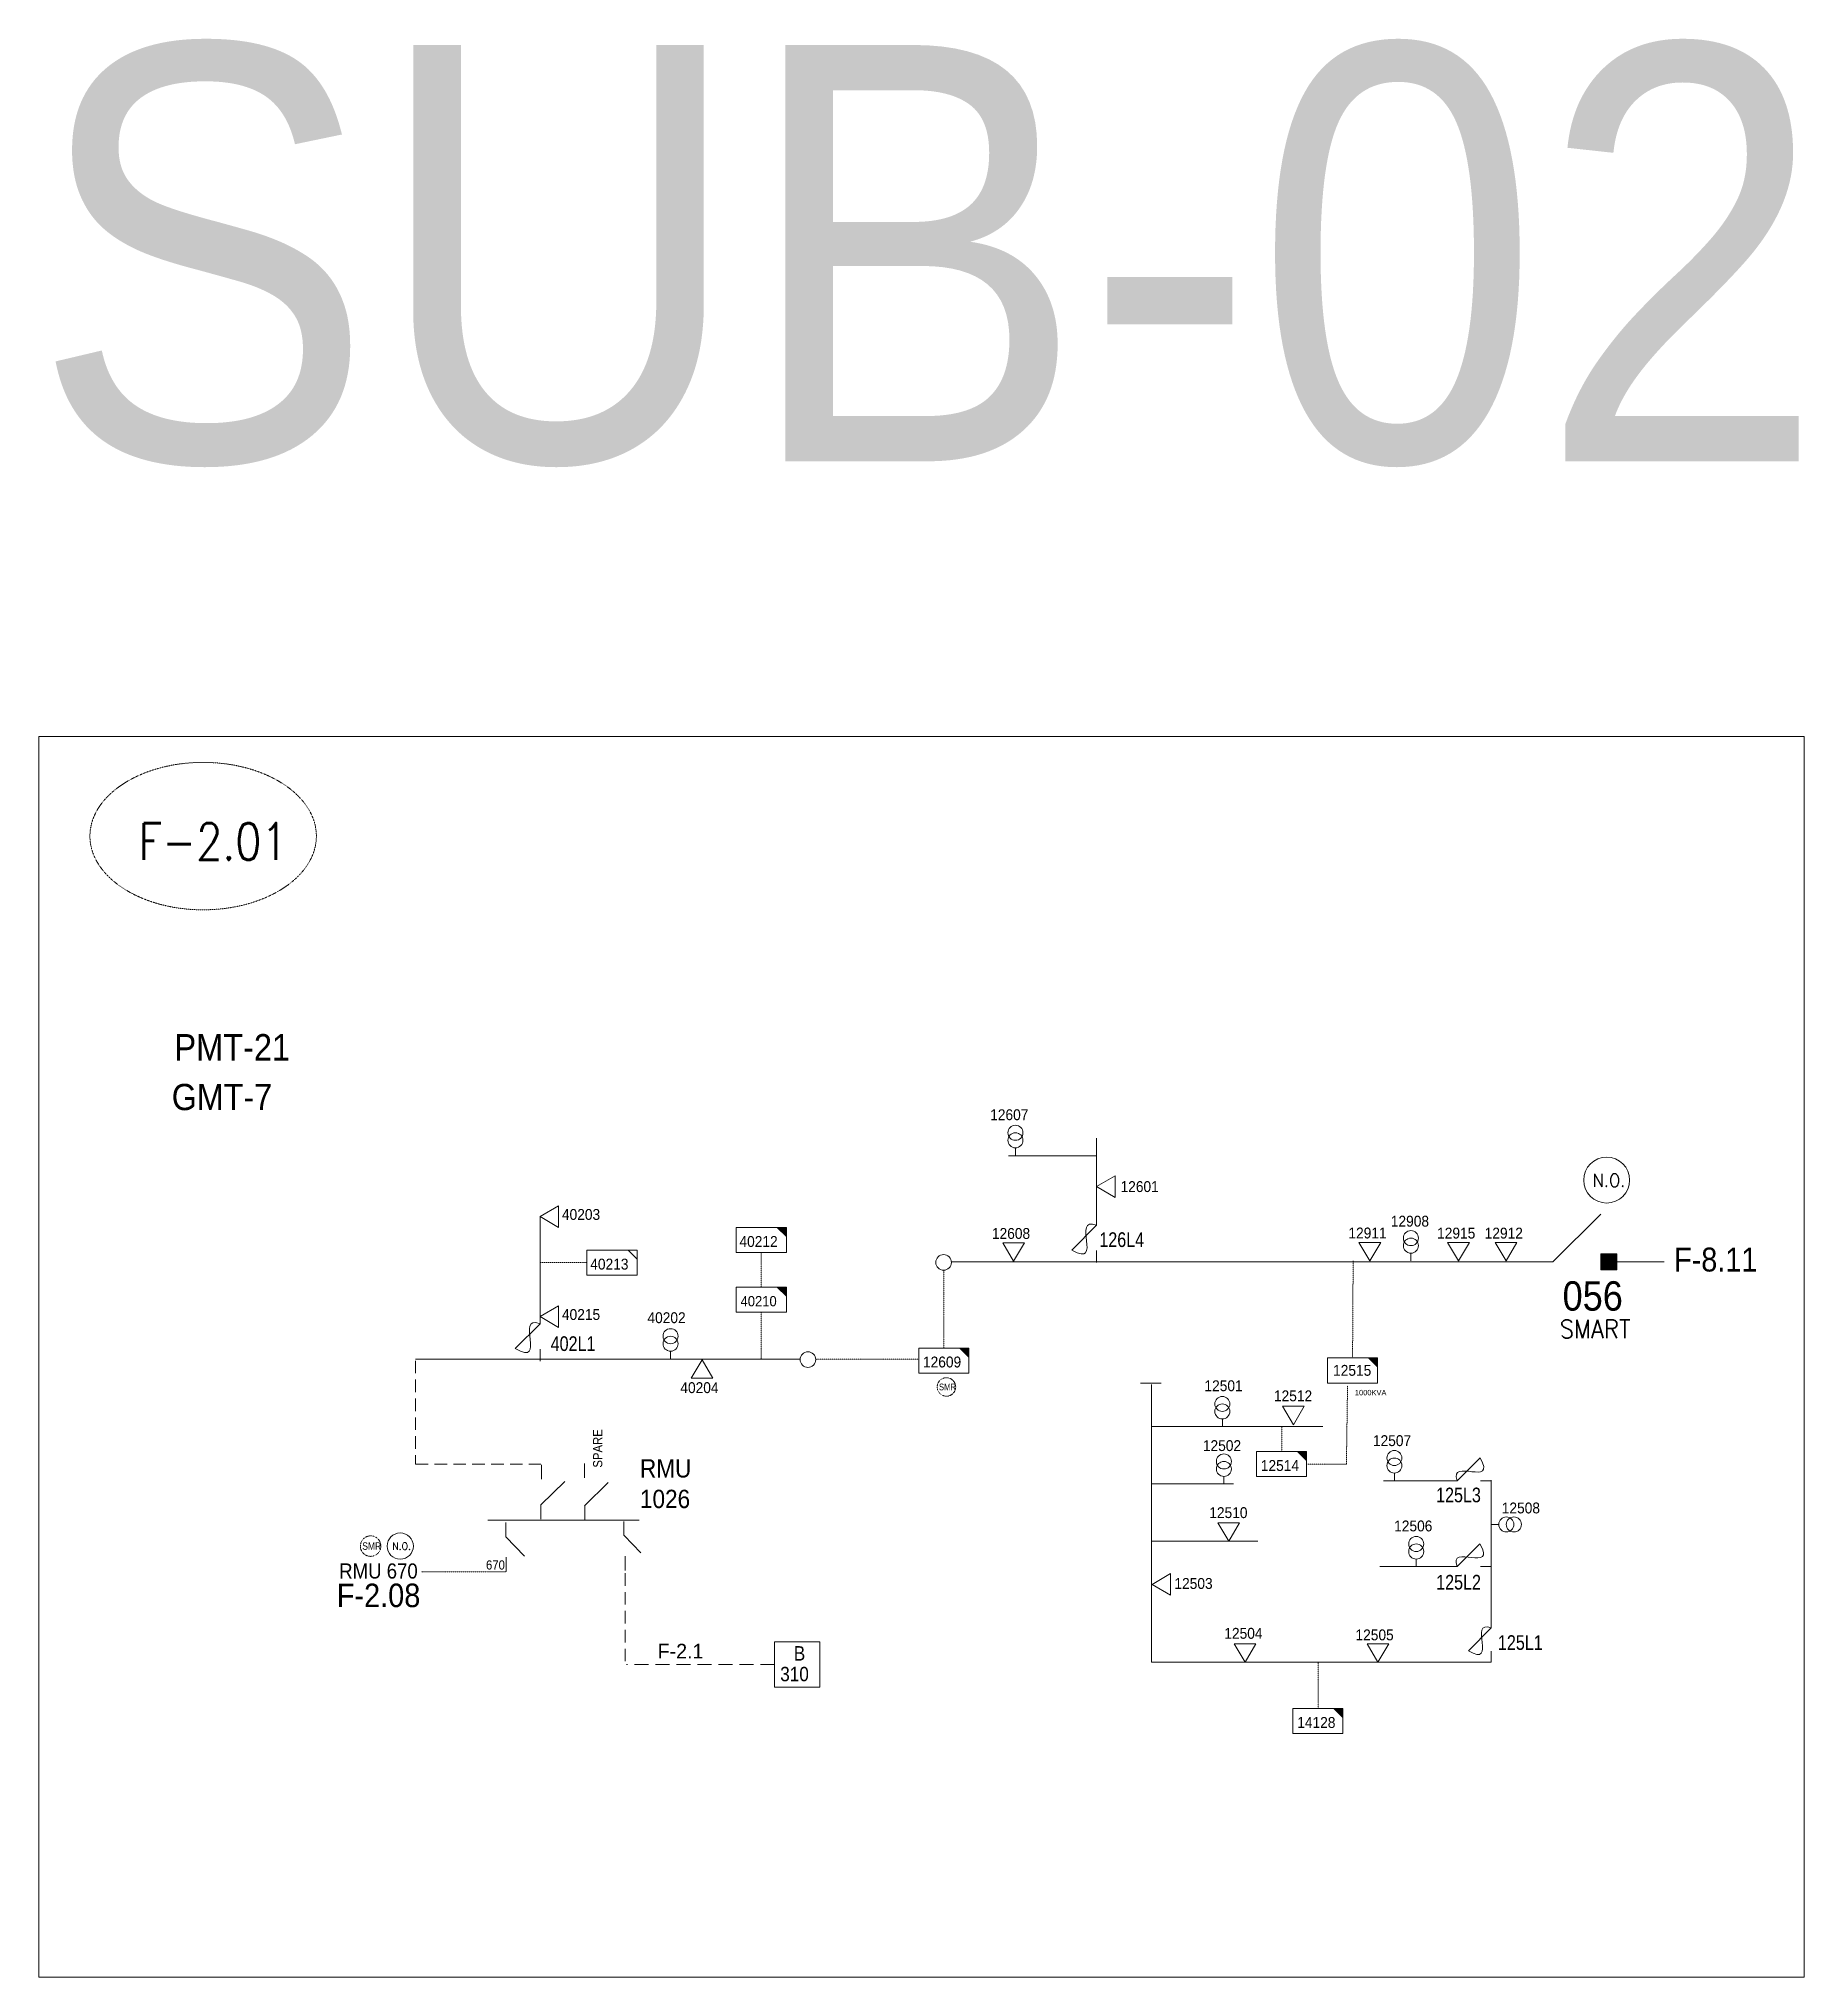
# Model space of a CAD drawing. Header units: metres. Extents: x 65984 to 144644, y -19036 to 23726.
# Drawn here: x 113699 to 114579, y 15231 to 16197 of the extents above; entities that cross this region are included whole.
import ezdxf
from ezdxf.enums import TextEntityAlignment as Align

# ---------------------------------------------------------------- set-up
doc = ezdxf.new("R2010")
doc.units = ezdxf.units.M
doc.header["$MEASUREMENT"] = 0
doc.linetypes.add('DGN Style 3', pattern=[0.013877, 0, -0.013877])
doc.linetypes.add('HIDDEN2', pattern=[2381.25, 1587.5, -793.75])
doc.layers.get('0').update_dxf_attribs({"color": 95, "lineweight": 40})
for name, color, linetype, lineweight in [('ABS', 7, 'Continuous', 40), ('ABS NUMBER', 112, 'Continuous', 30), ('d_eos', 111, 'Continuous', 40), ('d_eos no', 121, 'Continuous', 40), ('d_fco', 5, 'Continuous', 40), ('d_fco text', 95, 'Continuous', 40), ('d_oh branch', 94, 'Continuous', 40), ('d_switch', 95, 'Continuous', 40), ('d_tf', 1, 'Continuous', 40), ('d_tf no', 6, 'Continuous', 40), ('d_tf_200', 1, 'Continuous', 40), ('d_ug cable', 95, 'Continuous', 40), ('d_unit sub', 7, 'Continuous', 40), ('fedr no', 95, 'Continuous', 40), ('GRID STATION 01', 7, 'Continuous', 40), ('O H MAIN FEEDER', 4, 'Continuous', 100), ('SW N O', 114, 'Continuous', 30)]:
    doc.layers.add(name, color=color, linetype=linetype, lineweight=lineweight)
doc.styles.add('NASKHF', font='naskhf.shx', dxfattribs={"height": 8})
doc.styles.add('Style-Arial', font='arial.ttf')
doc.styles.add('Style-ENGINEERING', font='ENGINEERING.shx')
doc.styles.add('Style-msdefault', font='msdefault.shx')
doc.styles.add('Style-STANDARD', font='STANDARD.shx')

msp = doc.modelspace()

# ---------------------------------------------------------------- texts
at = {"layer": 'ABS NUMBER', "color": 2, "lineweight": 13, "style": 'Style-Arial', "width": 0.88}
for s, height, p in [('056', 14.641, (114458.81, 15577.97)), ('RMU 670', 7.538, (113849.04, 15437.32))]:
    msp.add_text(s, height=height, dxfattribs=at).set_placement(p, align=Align.TOP_LEFT)
at = {"layer": 'ABS NUMBER', "color": 7, "lineweight": 13, "style": 'Style-Arial', "width": 0.88}
msp.add_text('SPARE', height=4.596, rotation=90, dxfattribs=at).set_placement((113975.58, 15485.06), align=Align.TOP_LEFT)
msp.add_text('670', height=4.596, dxfattribs=at).set_placement((113922.21, 15438.85), align=Align.TOP_LEFT)
at = {"layer": 'ABS NUMBER', "color": 41, "lineweight": 13, "style": 'Style-Arial', "width": 0.88}
msp.add_text('F-2.08', height=11.726, dxfattribs=at).set_placement((113847.83, 15427.26), align=Align.TOP_LEFT)
at = {"layer": 'ABS NUMBER', "color": 7, "lineweight": 13, "insert": (113998.95, 15489.28), "char_height": 9.1441, "attachment_point": 1, "style": 'NASKHF'}
msp.add_mtext('\\fArial|b0|i0|c178178|p39;\\H1x;\\W0.88;RMU\\P1026', dxfattribs=at)
at = {"layer": 'd_eos no', "color": 7, "linetype": 'Continuous', "lineweight": 13, "style": 'Style-Arial', "width": 0.88}
for s, height, p in [('SUB-02', 207.522, (113696.09, 16194.25)), ('PMT-21', 13.183, (113766.93, 15701.19))]:
    msp.add_text(s, height=height, dxfattribs=at).set_placement(p, align=Align.TOP_LEFT)
at = {"layer": 'd_eos no', "color": 7, "linetype": 'Continuous', "lineweight": 13, "insert": (113765.56, 15676.36), "char_height": 13.088, "attachment_point": 1, "style": 'NASKHF'}
msp.add_mtext('\\fArial|b0|i0|c178178|p39;\\H1x;\\W0.88;GMT-7\\P', dxfattribs=at)
at = {"layer": 'd_fco text', "color": 7, "linetype": 'Continuous', "lineweight": 13, "style": 'Style-msdefault', "width": 0.82}
for s, p in [('126L4', (114227.91, 15602.37)), ('402L1', (113954.44, 15550.53)), ('125L1', (114426.58, 15401.53))]:
    msp.add_text(s, height=7.321, rotation=0.03376, dxfattribs=at).set_placement(p, align=Align.TOP_LEFT)
at = {"layer": 'd_fco text', "color": 191, "linetype": 'Continuous', "lineweight": 13, "style": 'Style-msdefault', "width": 0.82}
for s, p in [('125L3', (114395.76, 15475.1)), ('125L2', (114395.8, 15431.62))]:
    msp.add_text(s, height=7.321, rotation=0.03376, dxfattribs=at).set_placement(p, align=Align.TOP_LEFT)
at = {"layer": 'd_switch', "color": 2, "linetype": 'Continuous', "lineweight": 13, "style": 'Style-msdefault', "width": 0.9}
msp.add_text('F-8.11', height=11.928, dxfattribs=at).set_placement((114555.88, 15594.76), align=Align.TOP_RIGHT)
at = {"layer": 'd_switch', "color": 1, "linetype": 'Continuous', "lineweight": 30, "ltscale": 0.81, "style": 'Style-ENGINEERING', "width": 0.857143}
msp.add_text('SMR', height=3.343, rotation=0.00263, dxfattribs=at).set_placement((114147.96, 15526.97), align=Align.TOP_LEFT)
at = {"layer": 'd_switch', "color": 1, "linetype": 'Continuous', "lineweight": 30, "ltscale": 0.9, "style": 'Style-ENGINEERING', "width": 0.857143}
msp.add_text('SMR', height=3.714, rotation=0.00263, dxfattribs=at).set_placement((113860.53, 15447.83), align=Align.TOP_LEFT)
at = {"layer": 'd_tf no', "color": 191, "linetype": 'Continuous', "lineweight": 13, "style": 'Style-msdefault', "width": 0.945946}
for s, height, p in [('12607', 5.417, (114173.5, 15663.69)), ('40203', 5.417, (113960.05, 15613.98)), ('12908', 5.417, (114373.19, 15610.62)), ('40212', 5.417, (114048.53, 15600.5)), ('12608', 5.417, (114174.36, 15604.51)), ('12911', 5.417, (114352.05, 15604.74)), ('12915', 5.417, (114396.26, 15604.68)), ('12912', 5.417, (114419.97, 15604.68)), ('40213', 5.417, (113974.17, 15589.23)), ('40210', 5.119, (114049.09, 15570.6)), ('40215', 5.417, (113960.05, 15564.1)), ('40202', 5.417, (114002.67, 15562.51)), ('12501', 5.417, (114280.3, 15528.59)), ('12515', 5.417, (114344.41, 15536.27)), ('12512', 5.417, (114314.93, 15523.55)), ('12507', 5.417, (114364.27, 15501.23)), ('12502', 5.417, (114279.51, 15498.75)), ('12514', 5.417, (114308.4, 15488.83)), ('12510', 5.417, (114282.7, 15465.34)), ('12508', 5.417, (114428.49, 15467.67)), ('12506', 5.417, (114374.85, 15458.71)), ('12503', 5.417, (114265.33, 15430.03)), ('12504', 5.417, (114290.2, 15405.18)), ('12505', 5.417, (114355.58, 15404.4)), ('14128', 5.417, (114326.54, 15360.75))]:
    msp.add_text(s, height=height, dxfattribs=at).set_placement(p, align=Align.TOP_LEFT)
msp.add_text('12601', height=5.417, dxfattribs=at).set_placement((114257.53, 15627.87), align=Align.TOP_RIGHT)
at = {"layer": 'd_tf no', "color": 2, "linetype": 'Continuous', "lineweight": 13, "style": 'Style-msdefault', "width": 0.945946}
for s, height, p in [('12609', 5.417, (114140, 15540.43)), ('1000KVA', 2.709, (114355.28, 15523.82))]:
    msp.add_text(s, height=height, dxfattribs=at).set_placement(p, align=Align.TOP_LEFT)
at = {"layer": 'd_tf no', "color": 191, "linetype": 'Continuous', "lineweight": 13, "style": 'Style-msdefault', "width": 0.945946}
msp.add_text('40204', height=5.417, rotation=0.02079, dxfattribs=at).set_placement((114019.07, 15522.23))
at = {"layer": 'fedr no', "color": 6, "linetype": 'Continuous', "lineweight": 13, "style": 'Style-STANDARD', "width": 0.909091}
msp.add_text('F-2.01', height=18.35, dxfattribs=at).set_placement((113786.2, 15797.16), align=Align.MIDDLE_CENTER)
at = {"layer": 'fedr no', "color": 2, "linetype": 'Continuous', "lineweight": 13, "insert": (114475, 15554.19), "char_height": 9.104, "width": 12.4044, "attachment_point": 5, "style": 'Style-STANDARD'}
msp.add_mtext('SMART', dxfattribs=at)
at = {"layer": 'GRID STATION 01', "color": 191, "linetype": 'Continuous', "lineweight": 13, "style": 'Style-msdefault'}
msp.add_text('F-2.1', height=7.321, dxfattribs=at).set_placement((114007.74, 15397.25), align=Align.TOP_LEFT)
at = {"layer": 'GRID STATION 01', "color": 191, "linetype": 'Continuous', "lineweight": 13, "style": 'Style-msdefault', "width": 0.888889}
for s, p in [('B', (114075.62, 15396.07)), ('310', (114068.86, 15385.77))]:
    msp.add_text(s, height=7.19, dxfattribs=at).set_placement(p, align=Align.TOP_LEFT)

# ---------------------------------------------------------------- blocks, each defined once
blk = doc.blocks.new('TF_8')
at = {"color": 0, "linetype": 'ByBlock', "lineweight": -2}
blk.add_line((6.3, 4.95), (9.9, 1.35), dxfattribs=at)
blk.add_3dface([(-10.1, 4.95), (9.9, 4.95), (9.9, -5.05), (-10.1, -5.05)], dxfattribs=at)
blk = doc.blocks.new('exist.us-1000kva')
at = {"color": 0, "linetype": 'ByBlock', "lineweight": -2, "flags": 128}
blk.add_lwpolyline([(40, 12.9), (32.8, 20), (40, 20)], close=True, dxfattribs=at)
at = {"color": 0, "linetype": 'ByBlock', "lineweight": -2, "extrusion": (0, 0, -1)}
blk.add_solid([(-40, 12.9), (-32.8, 20), (-40, 20)], dxfattribs=at)
at = {"color": 0, "linetype": 'ByBlock', "lineweight": -2, "xscale": 2, "yscale": 2}
blk.add_blockref('TF_8', (20.2, 10.1), dxfattribs=at)
blk = doc.blocks.new('TFU_121')
at = {"layer": 'd_tf_200', "color": 191, "linetype": 'Continuous', "lineweight": 13}
blk.add_line((0, 10), (0, 0), dxfattribs=at)
at = {"layer": 'd_tf_200', "color": 191, "linetype": 'Continuous', "lineweight": 13, "extrusion": (0, 0, -1)}
for centre in [(0, 30), (0, 20)]:
    blk.add_circle(centre, 10, dxfattribs=at)
blk = doc.blocks.new('FUSE01')
at = {"color": 0, "linetype": 'ByBlock', "lineweight": -2}
blk.add_line((0, -17.15), (0, -22.55), dxfattribs=at)
at = {"color": 0, "linetype": 'ByBlock', "lineweight": -2, "flags": 128}
blk.add_lwpolyline([(0, 0.05), (0, -5.75), (-11.2, -16.95)], dxfattribs=at)
at = {"color": 0, "linetype": 'ByBlock', "lineweight": -2}
blk.add_open_spline([(-11.2, -16.95), (3.4, -25.35), (-11.6, -1.35), (0, -5.75)], degree=3, dxfattribs=at)
blk = doc.blocks.new('ABS2_1_1')
at = {"color": 0, "linetype": 'ByBlock', "lineweight": -2, "ltscale": 500}
for q in [(-29900, 43500), (0, 0)]:
    blk.add_line((0, 13600), q, dxfattribs=at)
at = {"color": 0, "linetype": 'ByBlock', "lineweight": -2, "ltscale": 500, "flags": 128}
for points in [[(5000, 43600), (-5000, 43600), (-5000, 53600), (5000, 53600)], [(3791, 49653), (3791, 49653), (3791, 49653)]]:
    blk.add_lwpolyline(points, close=True, dxfattribs=at)
at = {"color": 0, "linetype": 'ByBlock', "lineweight": -2, "ltscale": 500}
for points in [[(5000, 43600), (-5000, 43600), (5000, 53600), (-5000, 53600)], [(3791, 49653), (3791, 49653), (3791, 49653)]]:
    blk.add_solid(points, dxfattribs=at)
blk = doc.blocks.new('TRA1_1334')
at = {"layer": 'd_tf', "color": 191, "linetype": 'Continuous', "lineweight": 13, "ltscale": 0.000316051, "flags": 128}
blk.add_lwpolyline([(10.1, -17), (0.1, 0), (-9.9, -17)], close=True, dxfattribs=at)
blk = doc.blocks.new('TRA1_1333')
at = {"layer": 'd_tf', "color": 191, "linetype": 'Continuous', "lineweight": 13, "ltscale": 0.000316051, "xscale": 1.000046566207833, "yscale": 1.000046566207833, "zscale": 1.000046566207833, "rotation": 180}
blk.add_blockref('TRA1_1334', (0, 0), dxfattribs=at)
blk = doc.blocks.new('TRA1_1336')
at = {"layer": 'd_tf', "color": 191, "linetype": 'Continuous', "lineweight": 13, "ltscale": 0.000316051, "extrusion": (0, 0, -1), "flags": 128}
blk.add_lwpolyline([(-10.1, -17), (-0.1, 0), (9.9, -17)], close=True, dxfattribs=at)
blk = doc.blocks.new('TRA1_1335')
at = {"layer": 'd_tf', "color": 191, "linetype": 'Continuous', "lineweight": 13, "ltscale": 0.000316051, "xscale": 1.000046566207833, "yscale": 1.000046566207833, "zscale": 1.000046566207833, "rotation": 180}
blk.add_blockref('TRA1_1336', (0, 0), dxfattribs=at)
blk = doc.blocks.new('TRA1_1338')
at = {"layer": 'd_tf', "color": 191, "linetype": 'Continuous', "lineweight": 13, "ltscale": 0.000316051, "extrusion": (0, 0, -1), "flags": 128}
blk.add_lwpolyline([(-10.1, -17), (-0.1, 0), (9.9, -17)], close=True, dxfattribs=at)
blk = doc.blocks.new('TRA1_1337')
at = {"layer": 'd_tf', "color": 191, "linetype": 'Continuous', "lineweight": 13, "ltscale": 0.000316051, "xscale": 1.000046566207833, "yscale": 1.000046566207833, "zscale": 1.000046566207833, "rotation": 180}
blk.add_blockref('TRA1_1338', (0, 0), dxfattribs=at)
blk = doc.blocks.new('*U893')
at = {"layer": 'SW N O', "color": 3, "lineweight": 13}
blk.add_circle((0, 0), 16.8, dxfattribs=at)
at = {"layer": 'SW N O', "color": 3, "lineweight": 13, "style": 'Style-STANDARD'}
blk.add_text('N.O.', height=9.6, dxfattribs=at).set_placement((1.7, -0.2), align=Align.MIDDLE_CENTER)

# ---------------------------------------------------------------- linework, layer by layer
at = {"layer": 'd_eos', "color": 7, "linetype": 'Continuous', "lineweight": 13, "ltscale": 1.045833}
for p, q in [((113949.93, 15486.47), (113949.93, 15479.38)), ((113971.29, 15487.14), (113971.29, 15480.05)), ((113949.54, 15466.54), (113949.54, 15459.45)), ((113971.41, 15466.34), (113971.41, 15459.25)), ((113932.04, 15457.65), (113932.04, 15450.56)), ((113990.97, 15458.27), (113990.97, 15451.18)), ((113932.32, 15440.43), (113932.32, 15433.34)), ((113991.61, 15440.95), (113991.61, 15433.86))]:
    msp.add_line(p, q, dxfattribs=at)
at = {"layer": 'd_eos', "color": 7, "linetype": 'Continuous', "lineweight": 13, "ltscale": 1.162037}
for p, q in [((113961.48, 15478.08), (113949.61, 15466.56)), ((113983.16, 15477.62), (113971.3, 15466.1)), ((113941.41, 15440.91), (113932.03, 15450.58)), ((113999.39, 15442.53), (113991, 15451.18))]:
    msp.add_line(p, q, dxfattribs=at)
at = {"layer": 'd_eos', "color": 7, "linetype": 'Continuous', "lineweight": 13, "ltscale": 1.291152}
msp.add_line((113998.47, 15458.87), (113923.04, 15458.86), dxfattribs=at)
at = {"layer": 'd_oh branch', "color": 191, "linetype": 'Continuous', "lineweight": 13}
for p, q in [((114226.55, 15649.23), (114226.55, 15608.03)), ((114182.71, 15640.56), (114226.28, 15640.56)), ((113949.19, 15610.18), (113949.19, 15561.99)), ((114258.78, 15527.19), (114248.49, 15527.19)), ((114253.85, 15388.03), (114253.85, 15526.58)), ((114253.85, 15505.62), (114339.36, 15505.62)), ((114253.85, 15476.91), (114294.72, 15476.91)), ((114400.86, 15478.49), (114369.52, 15478.49)), ((114423.27, 15408.55), (114423.27, 15478.88)), ((114306.89, 15448.41), (114253.85, 15448.41)), ((114402.1, 15435.71), (114367.78, 15435.71)), ((114253.85, 15388.03), (114423.27, 15388.03))]:
    msp.add_line(p, q, dxfattribs=at)
at = {"layer": 'd_ug cable', "color": 191, "linetype": 'DGN Style 3', "lineweight": 13}
for p, q in [((113949.19, 15587.3), (113972.55, 15587.3)), ((114059.41, 15592.31), (114059.41, 15575.06)), ((114354.13, 15540.07), (114354.41, 15588.26)), ((114150.45, 15544.62), (114150.45, 15583.47)), ((114059.41, 15562.57), (114059.41, 15539.16)), ((114086.55, 15539.16), (114137.95, 15539.16)), ((114351.06, 15486.79), (114351.62, 15525.95)), ((114318.83, 15493.14), (114318.83, 15505.62)), ((114331.82, 15486.79), (114351.06, 15486.79)), ((114336.96, 15365.07), (114336.96, 15388.03))]:
    msp.add_line(p, q, dxfattribs=at)
at = {"layer": 'd_ug cable', "color": 114, "linetype": 'DGN Style 3', "lineweight": 13}
msp.add_line((113932.34, 15433.19), (113890.08, 15433.19), dxfattribs=at)
at = {"layer": 'd_ug cable', "color": 191, "linetype": 'HIDDEN2', "lineweight": 13, "ltscale": 0.003953}
for points in [[(113887.13, 15538.36), (113887.13, 15486.8)], [(113887.13, 15486.8), (113949.55, 15486.8)], [(113991.5, 15432.46), (113991.5, 15386.89)]]:
    msp.add_lwpolyline(points, dxfattribs=at)
at = {"layer": 'd_ug cable', "color": 191, "linetype": 'HIDDEN2', "lineweight": 13, "ltscale": 0.004392}
msp.add_lwpolyline([(114065.95, 15386.89), (113992.22, 15386.89)], dxfattribs=at)
at = {"layer": 'd_ug cable', "color": 2, "linetype": 'DGN Style 3', "lineweight": 13}
for centre, radius in [((114151.71, 15525.28), 4.6), ((113864.7, 15445.95), 5.11)]:
    msp.add_circle(centre, radius, dxfattribs=at)
at = {"layer": 'fedr no', "color": 82, "linetype": 'DGN Style 3', "lineweight": 13, "true_color": 0x1dc70e}
msp.add_ellipse((113781.23, 15799.88), major_axis=(56.43, 0), ratio=0.651175, dxfattribs=at)
at = {"layer": 'GRID STATION 01', "color": 191, "lineweight": 13, "ltscale": 0.379284, "flags": 128}
msp.add_lwpolyline([(114088.62, 15375.55), (114088.62, 15398.23), (114065.95, 15398.23), (114065.95, 15375.55)], close=True, dxfattribs=at)
at = {"layer": 'O H MAIN FEEDER', "color": 191, "lineweight": 13, "ltscale": 43.923}
msp.add_line((114154.17, 15587.59), (114445.56, 15587.59), dxfattribs=at)
at = {"layer": 'O H MAIN FEEDER', "color": 251, "lineweight": 13, "ltscale": 43.923}
msp.add_line((114484.45, 15587.59), (114509.39, 15587.59), dxfattribs=at)
at = {"layer": 'O H MAIN FEEDER', "color": 191, "lineweight": 13, "ltscale": 0.010761}
msp.add_line((113887.13, 15539.13), (114078.79, 15539.17), dxfattribs=at)
at = {"layer": 'O H MAIN FEEDER', "color": 140, "linetype": 'Continuous', "lineweight": 13, "flags": 128}
msp.add_lwpolyline([(113699.3, 15849.54), (114579.25, 15849.54), (114579.25, 15231.04), (113699.3, 15231.04)], close=True, dxfattribs=at)
at = {"layer": 'O H MAIN FEEDER', "color": 191, "lineweight": 13, "ltscale": 0.714928}
for centre in [(114150.29, 15587.35), (114082.67, 15538.92)]:
    msp.add_circle(centre, 3.89, dxfattribs=at)

# ---------------------------------------------------------------- block references
at = {"layer": 'ABS', "color": 2, "linetype": 'Continuous', "lineweight": 13, "ltscale": 1.190142, "xscale": 0.0007973960743554503, "yscale": 0.0007973960743554503, "zscale": 0.0005280611300687443, "rotation": 269.9999999999997}
msp.add_blockref('ABS2_1_1', (114443.14, 15587.59), dxfattribs=at)
at = {"layer": 'd_fco', "color": 7, "linetype": 'Continuous', "lineweight": 13, "zscale": 0.1764683670762722, "rotation": 359.9999150855069}
for p, xscale, yscale in [((114226.55, 15612.31), 1.109173073268467, 1.109173073268467), ((113949.19, 15563.2), 1.109173073268467, 1.109173073268467), ((114423.27, 15411), 1.018501690897368, 1.018501690897368)]:
    msp.add_blockref('FUSE01', p, dxfattribs=dict(at, xscale=xscale, yscale=yscale))
at = {"layer": 'd_fco', "color": 191, "linetype": 'Continuous', "lineweight": 13, "xscale": 1.018501690897368, "yscale": -1.018501690897368, "zscale": 0.1764683670762722, "rotation": 270.000084914493}
for p in [(114400.44, 15478.49), (114400.36, 15435.71)]:
    msp.add_blockref('FUSE01', p, dxfattribs=at)
at = {"layer": 'd_tf', "color": 191, "linetype": 'Continuous', "lineweight": 13, "ltscale": 0.000316051, "extrusion": (0, 0, -1)}
for name, p, xscale, yscale, zscale, rotation in [('TRA1_1333', (-114226.55, 15625.19), 0.5417170000000001, 0.5417170000000001, 0.5417170000000001, 90.00013279315573), ('TRA1_1335', (-114029.93, 15538.8), 0.5417170000000002, 0.5417170000000002, 0.5417170000000002, 179.9792071968701), ('TRA1_1337', (-114254.24, 15426.9), 0.5417170000000001, 0.5417170000000001, 0.5417170000000001, 90.00019023536763)]:
    msp.add_blockref(name, p, dxfattribs=dict(at, xscale=xscale, yscale=yscale, zscale=zscale, rotation=rotation))
at = {"layer": 'd_tf', "color": 191, "linetype": 'Continuous', "lineweight": 13, "ltscale": 0.000316051, "xscale": 0.5417170000000001, "yscale": 0.5417170000000001, "zscale": 0.5417170000000001}
for p, rotation in [((113949.2, 15610.15), 270), ((114185.22, 15587.95), 359.9999999999999), ((114362.77, 15588.16), 359.9999999999999), ((114406.99, 15588.09), 359.9999999999999), ((114430.7, 15588.09), 359.9999999999999), ((113949.2, 15560.27), 270), ((113949.2, 15560.27), 270), ((114324.68, 15506.46), 359.9999999999999), ((114292.43, 15448.36), 359.9999999999999), ((114300.59, 15388.02), 359.9999999999999), ((114366.8, 15388.02), 359.9999999999999)]:
    msp.add_blockref('TRA1_1333', p, dxfattribs=dict(at, rotation=rotation))
at = {"layer": 'd_tf_200', "color": 191, "linetype": 'Continuous', "lineweight": 13}
for p, xscale, yscale, zscale, rotation in [((114186.1, 15640.74), 0.3748935807671324, 0.3748935807671324, 0.3748935807671324, 359.9999999999999), ((114014.2, 15539.34), 0.3748935807671325, 0.3748935807671325, 0.3748935807671325, 2.328158103233536e-12), ((114289.99, 15476.91), 0.3748935807671324, 0.3748935807671324, 0.3748935807671324, 359.9999999999999), ((114374.97, 15478.61), 0.374893580767132, 0.374893580767132, 0.374893580767132, 359.9999999999999), ((114423.27, 15456.73), 0.374893580767132, 0.374893580767132, 0.374893580767132, 269.9999999999999), ((114385.84, 15435.76), 0.374893580767132, 0.374893580767132, 0.374893580767132, 359.9999999999999)]:
    msp.add_blockref('TFU_121', p, dxfattribs=dict(at, xscale=xscale, yscale=yscale, zscale=zscale, rotation=rotation))
at = {"layer": 'd_tf_200', "color": 191, "linetype": 'Continuous', "lineweight": 13, "extrusion": (0, 0, -1), "rotation": 359.9999999999999}
for p, xscale, yscale, zscale in [((-114383.19, 15588.23), 0.3748935807671327, 0.3748935807671327, 0.3748935807671327), ((-114289.22, 15505.57), 0.3748935807671321, 0.3748935807671321, 0.3748935807671321)]:
    msp.add_blockref('TFU_121', p, dxfattribs=dict(at, xscale=xscale, yscale=yscale, zscale=zscale))
at = {"layer": 'd_unit sub', "color": 191, "linetype": 'Continuous', "lineweight": 13, "zscale": 0.6248226346118861, "rotation": 359.9999999999999}
for name, p, xscale, yscale in [('exist.us-1000kva', (114046.91, 15592.31), 0.6248226346118861, 0.6248226346118861), ('TF_8', (113985.17, 15587.36), 1.249645269223772, 1.249645269223772), ('exist.us-1000kva', (114046.91, 15562.57), 0.6248226346118861, 0.6248226346118861), ('exist.us-1000kva', (114341.63, 15527.25), 0.6248226346118861, 0.6248226346118861), ('exist.us-1000kva', (114306.22, 15480.65), 0.6248226346118861, 0.6248226346118861), ('exist.us-1000kva', (114324.36, 15352.57), 0.6248226346118861, 0.6248226346118861)]:
    msp.add_blockref(name, p, dxfattribs=dict(at, xscale=xscale, yscale=yscale))
at = {"layer": 'd_unit sub', "color": 2, "linetype": 'Continuous', "lineweight": 13, "xscale": 0.6248226346118861, "yscale": 0.6248226346118861, "zscale": 0.6248226346118861, "rotation": 359.9999999999999}
msp.add_blockref('exist.us-1000kva', (114137.95, 15532.13), dxfattribs=at)
at = {"layer": 'SW N O', "color": 3, "lineweight": 13}
for p, xscale, yscale, zscale in [((114480.77, 15628.39), 0.6812262627791987, 0.6812262627791987, 0.6812262627791987), ((113879.47, 15445.96), 0.3888100814149406, 0.3888100814149406, 0.3888100814149406)]:
    msp.add_blockref('*U893', p, dxfattribs=dict(at, xscale=xscale, yscale=yscale, zscale=zscale))

msp.set_redraw_order([(e.dxf.handle, doc.entitydb.next_handle()) for e in msp.query("TEXT MTEXT ATTDEF DIMENSION ARC_DIMENSION")])  # texts and dimensions are drawn at this point

doc.saveas('drawing.dxf')
